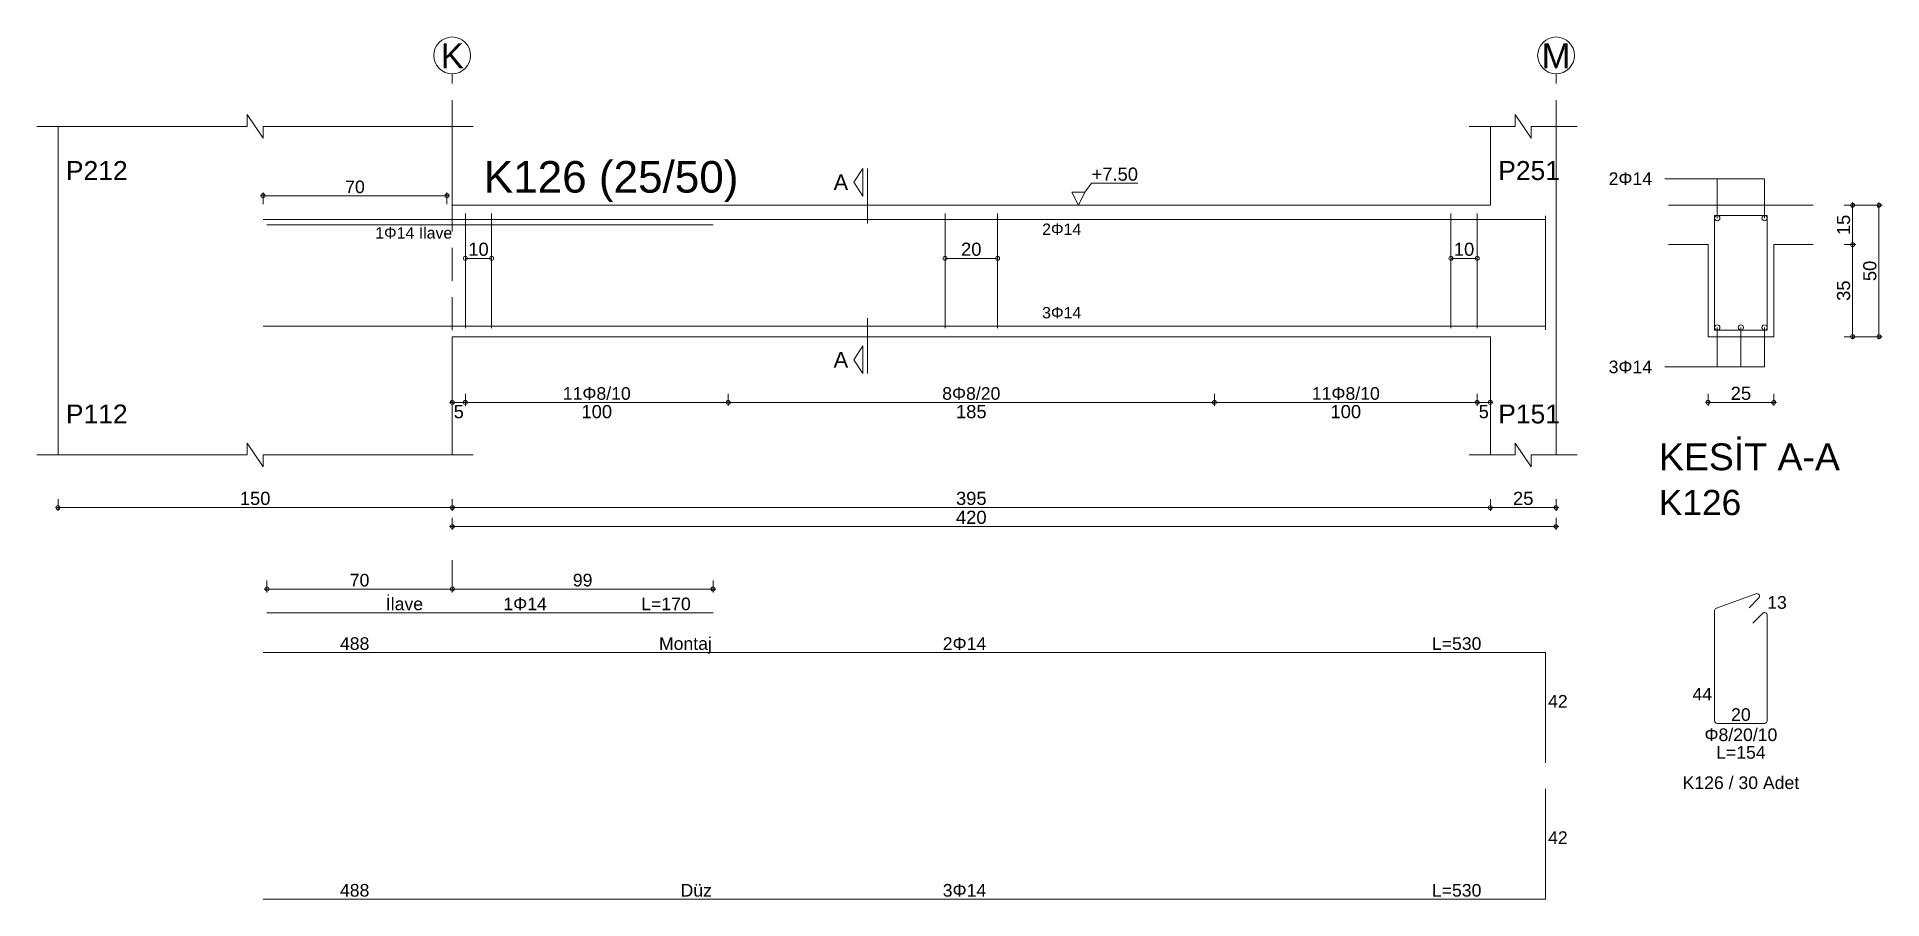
# Model space of a CAD drawing. Header units: millimetres. Extents: x 23801 to 80069, y 9628 to 14137.
# Drawn here: x 50732 to 51785, y 12471 to 12963 of the extents above; entities that cross this region are included whole.
import ezdxf

# ---------------------------------------------------------------- set-up
doc = ezdxf.new("R2010")
doc.units = ezdxf.units.MM
doc.linetypes.add('DASHDOT2', pattern=[12.7, 6.35, -3.175, 0, -3.175])
doc.linetypes.add('DASHED4', pattern=[18.75, 12.5, -6.25])
doc.layers.add('aks', color=251, linetype='DASHDOT2', lineweight=35)
for name, color, linetype in [('Donatı Topl. Uzun. Yazısı', 7, 'Continuous'), ('Donatı Uz. Yazısı', 7, 'Continuous'), ('Donatı Yazısı', 7, 'Continuous'), ('Donatı Çizgisi', 7, 'Continuous'), ('Kiriş', 7, 'Continuous'), ('Standart', 7, 'Continuous'), ('Ölçülendirme', 7, 'Continuous')]:
    doc.layers.add(name, color=color, linetype=linetype)
doc.styles.add('arial_1_18', font='arial.ttf', dxfattribs={"height": 0.2})

# ---------------------------------------------------------------- blocks, each defined once
blk = doc.blocks.new('IDE475Entity7401')
at = {"layer": 'aks', "color": 30, "linetype": 'DASHED4', "lineweight": 5}
for points in [[(12114.93, 2016.8), (12114.93, 2151.8)], [(12534.93, 2016.8), (12534.93, 2151.8)], [(12114.93, 1955.8), (12114.93, 1966.8)]]:
    blk.add_lwpolyline(points, dxfattribs=at)
at = {"layer": 'aks', "color": 1, "linetype": 'Continuous', "lineweight": 5}
for centre in [(12114.93, 2158.8), (12534.93, 2158.8)]:
    blk.add_circle(centre, 7, dxfattribs=at)
at = {"layer": 'Donatı Çizgisi', "color": 5, "linetype": 'Continuous', "lineweight": 5}
for points in [[(12042.93, 2096.4), (12530.93, 2096.4)], [(12044.43, 2094.4), (12214.18, 2094.4)], [(12119.93, 2055), (12119.93, 2098.6)], [(12129.93, 2055), (12129.93, 2098.6)], [(12302.43, 2055), (12302.43, 2098.6)], [(12322.43, 2055), (12322.43, 2098.6)], [(12494.93, 2055), (12494.93, 2098.6)], [(12504.93, 2055), (12504.93, 2098.6)], [(12530.93, 2054.4), (12530.93, 2097.8)], [(12595.26, 2054.3), (12595.26, 2097.9)], [(12595.26, 2097.9), (12615.26, 2097.9)], [(12615.26, 2054.3), (12615.26, 2097.9)], [(12042.93, 2055.8), (12530.93, 2055.8)], [(12595.26, 2054.3), (12615.26, 2054.3)], [(12595.93, 1948.54), (12610.94, 1954.01)], [(12608.37, 1948.69), (12612.01, 1952.33)], [(12044.43, 1946.8), (12214.18, 1946.8)], [(12595.26, 1905.72), (12595.26, 1947.59)], [(12609.75, 1942.78), (12613.52, 1946.56)], [(12615.26, 1905.72), (12615.26, 1945.84)], [(12042.93, 1931.7), (12530.93, 1931.7)], [(12530.93, 1889.7), (12530.93, 1931.7)], [(12596.28, 1904.7), (12614.24, 1904.7)], [(12530.93, 1837.85), (12530.93, 1879.85)], [(12042.93, 1837.85), (12530.93, 1837.85)]]:
    blk.add_lwpolyline(points, dxfattribs=at)
for centre in [(12596.26, 2096.9), (12614.26, 2096.9), (12596.26, 2055.3), (12605.26, 2055.3), (12614.26, 2055.3)]:
    blk.add_circle(centre, 1, dxfattribs=at)
for centre, start, end in [((12611.29, 1953.05), 315, 110), ((12596.28, 1947.59), 110, 180), ((12614.24, 1945.84), 0, 135), ((12596.28, 1905.72), 180, 270), ((12614.24, 1905.72), 270, 0)]:
    blk.add_arc(centre, 1.02, start, end, dxfattribs=at)
at = {"layer": 'Kiriş', "color": 1, "linetype": 'Continuous', "lineweight": 5}
for points in [[(12036.93, 2131.8), (12036.93, 2136.3)], [(12042.93, 2127.3), (12036.93, 2136.3)], [(12519.43, 2131.8), (12519.43, 2136.3)], [(12525.43, 2127.3), (12519.43, 2136.3)], [(11956.93, 2131.8), (12036.93, 2131.8)], [(11964.93, 2006.8), (11964.93, 2131.8)], [(12042.93, 2127.3), (12042.93, 2131.8)], [(12042.93, 2131.8), (12122.93, 2131.8)], [(12114.93, 2101.8), (12114.93, 2131.8)], [(12501.93, 2131.8), (12519.43, 2131.8)], [(12509.93, 2101.8), (12509.93, 2131.8)], [(12525.43, 2131.8), (12542.93, 2131.8)], [(12525.43, 2127.3), (12525.43, 2131.8)], [(12534.93, 2006.8), (12534.93, 2131.8)], [(12114.93, 2101.8), (12509.93, 2101.8)], [(12577.76, 2101.8), (12632.76, 2101.8)], [(12577.76, 2086.8), (12592.76, 2086.8)], [(12592.76, 2051.8), (12592.76, 2086.8)], [(12617.76, 2086.8), (12632.76, 2086.8)], [(12617.76, 2051.8), (12617.76, 2086.8)], [(12114.93, 2051.8), (12509.93, 2051.8)], [(12114.93, 2006.8), (12114.93, 2051.8)], [(12509.93, 2006.8), (12509.93, 2051.8)], [(12592.76, 2051.8), (12617.76, 2051.8)], [(12042.93, 2002.3), (12036.93, 2011.3)], [(12036.93, 2006.8), (12036.93, 2011.3)], [(12525.43, 2002.3), (12519.43, 2011.3)], [(12519.43, 2006.8), (12519.43, 2011.3)], [(11956.93, 2006.8), (12036.93, 2006.8)], [(12042.93, 2006.8), (12122.93, 2006.8)], [(12042.93, 2002.3), (12042.93, 2006.8)], [(12501.93, 2006.8), (12519.43, 2006.8)], [(12525.43, 2006.8), (12542.93, 2006.8)], [(12525.43, 2002.3), (12525.43, 2006.8)]]:
    blk.add_lwpolyline(points, dxfattribs=at)
at = {"layer": 'Ölçülendirme', "color": 1, "linetype": 'Continuous', "lineweight": 5}
for points in [[(12267.68, 2110.55), (12271.18, 2115.8)], [(12271.18, 2105.3), (12271.18, 2115.8)], [(12272.93, 2094.8), (12272.93, 2115.8)], [(12042.93, 2102.15), (12042.93, 2106.65)], [(12112.93, 2102.15), (12112.93, 2106.65)], [(12271.18, 2105.3), (12267.68, 2110.55)], [(12353.18, 2101.8), (12350.68, 2106.8)], [(12350.68, 2106.8), (12355.68, 2106.8)], [(12355.68, 2106.8), (12353.18, 2101.8)], [(12355.68, 2106.8), (12358.18, 2110.13)], [(12358.18, 2110.13), (12375.85, 2110.13)], [(12576.26, 2111.9), (12614.26, 2111.9)], [(12596.26, 2096.9), (12596.26, 2111.9)], [(12614.26, 2096.9), (12614.26, 2111.9)], [(12041.93, 2105.4), (12113.93, 2105.4)], [(12353.18, 2101.8), (12353.18, 2101.8)], [(12644.51, 2101.8), (12659.01, 2101.8)], [(12647.76, 2050.8), (12647.76, 2102.8)], [(12657.76, 2050.8), (12657.76, 2102.8)], [(12644.51, 2086.8), (12649.01, 2086.8)], [(12119.93, 2081.6), (12129.93, 2081.6)], [(12302.43, 2081.6), (12322.43, 2081.6)], [(12494.93, 2081.6), (12504.93, 2081.6)], [(12272.93, 2037.8), (12272.93, 2058.8)], [(12596.26, 2040.3), (12596.26, 2055.3)], [(12605.26, 2040.3), (12605.26, 2055.3)], [(12614.26, 2040.3), (12614.26, 2055.3)], [(12644.51, 2051.8), (12659.01, 2051.8)], [(12267.68, 2043.05), (12271.18, 2048.3)], [(12271.18, 2037.8), (12271.18, 2048.3)], [(12271.18, 2037.8), (12267.68, 2043.05)], [(12576.26, 2040.3), (12614.26, 2040.3)], [(12114.93, 2025.55), (12114.93, 2030.05)], [(12119.93, 2025.55), (12119.93, 2030.05)], [(12219.93, 2025.55), (12219.93, 2030.05)], [(12404.93, 2025.55), (12404.93, 2030.05)], [(12504.93, 2025.55), (12504.93, 2030.05)], [(12509.93, 2025.55), (12509.93, 2030.05)], [(12592.76, 2025.55), (12592.76, 2030.05)], [(12617.76, 2025.55), (12617.76, 2030.05)], [(12113.93, 2026.8), (12510.93, 2026.8)], [(12591.76, 2026.8), (12618.76, 2026.8)], [(11964.93, 1985.55), (11964.93, 1990.05)], [(12114.93, 1985.55), (12114.93, 1990.05)], [(12509.93, 1985.55), (12509.93, 1990.05)], [(12534.93, 1985.55), (12534.93, 1990.05)], [(11963.93, 1986.8), (12535.93, 1986.8)], [(12114.93, 1978.35), (12114.93, 1982.85)], [(12534.93, 1978.35), (12534.93, 1982.85)], [(12113.93, 1979.6), (12535.93, 1979.6)], [(12044.43, 1954.55), (12044.43, 1959.05)], [(12114.93, 1954.55), (12114.93, 1959.05)], [(12114.93, 1954.55), (12114.93, 1959.05)], [(12214.18, 1954.55), (12214.18, 1959.05)], [(12043.43, 1955.8), (12115.93, 1955.8)], [(12113.93, 1955.8), (12215.18, 1955.8)]]:
    blk.add_lwpolyline(points, dxfattribs=at)
for centre in [(12042.93, 2105.4), (12112.93, 2105.4), (12647.76, 2101.8), (12657.76, 2101.8), (12647.76, 2086.8), (12119.93, 2081.6), (12129.93, 2081.6), (12302.43, 2081.6), (12322.43, 2081.6), (12494.93, 2081.6), (12504.93, 2081.6), (12647.76, 2051.8), (12657.76, 2051.8), (12114.93, 2026.8), (12119.93, 2026.8), (12119.93, 2026.8), (12219.93, 2026.8), (12219.93, 2026.8), (12404.93, 2026.8), (12404.93, 2026.8), (12504.93, 2026.8), (12504.93, 2026.8), (12509.93, 2026.8), (12592.76, 2026.8), (12617.76, 2026.8), (11964.93, 1986.8), (12114.93, 1986.8), (12114.93, 1986.8), (12509.93, 1986.8), (12509.93, 1986.8), (12534.93, 1986.8), (12114.93, 1979.6), (12534.93, 1979.6), (12044.43, 1955.8), (12114.93, 1955.8), (12114.93, 1955.8), (12214.18, 1955.8)]:
    blk.add_circle(centre, 0.75, dxfattribs=at)
at = {"layer": 'aks', "color": 1, "linetype": 'Continuous', "lineweight": 5, "style": 'arial_1_18'}
for s, p in [('K', (12110.53, 2153.92)), ('M', (12529.43, 2153.92))]:
    blk.add_text(s, height=9.45, dxfattribs=at).set_placement(p)
at = {"layer": 'Donatı Topl. Uzun. Yazısı', "color": 1, "linetype": 'Continuous', "lineweight": 5, "style": 'arial_1_18'}
for s, p in [('L=170', (12186.86, 1947.76)), ('L=530', (12487.69, 1932.66)), ('L=154', (12595.85, 1891.26)), ('L=530', (12487.69, 1838.81))]:
    blk.add_text(s, height=4.8, dxfattribs=at).set_placement(p)
at = {"layer": 'Donatı Uz. Yazısı', "color": 1, "linetype": 'Continuous', "lineweight": 5, "style": 'arial_1_18'}
for s, p in [('13', (12615.26, 1948.3)), ('488', (12072.21, 1932.66)), ('44', (12586.84, 1913.42)), ('42', (12531.89, 1910.7)), ('20', (12601.53, 1905.66)), ('42', (12531.89, 1858.85)), ('488', (12072.21, 1838.81))]:
    blk.add_text(s, height=4.8, dxfattribs=at).set_placement(p)
at = {"layer": 'Donatı Yazısı', "color": 5, "linetype": 'Continuous', "lineweight": 5, "style": 'arial_1_18'}
for s, height, p in [('2Φ14', 4.8, (12554.93, 2109.5)), ('1Φ14 İlave', 4.32, (12085.62, 2089.12)), ('3Φ14', 4.8, (12554.93, 2037.9)), ('1Φ14', 4.8, (12134.39, 1947.76)), ('2Φ14', 4.8, (12301.57, 1932.66)), ('Φ8/20/10', 4.8, (12591.4, 1897.98)), ('K126 / 30 Adet', 4.8, (12583.08, 1879.74)), ('3Φ14', 4.8, (12301.57, 1838.81))]:
    blk.add_text(s, height=height, dxfattribs=at).set_placement(p)
for s, p in [('2Φ14', (12339.39, 2090.52)), ('3Φ14', (12339.39, 2058.76))]:
    blk.add_text(s, height=4.32, rotation=360, dxfattribs=at).set_placement(p)
at = {"layer": 'Donatı Yazısı', "color": 1, "linetype": 'Continuous', "lineweight": 5, "style": 'arial_1_18'}
for s, p in [('İlave', (12089.67, 1947.76)), ('Montaj', (12193.6, 1932.66)), ('Düz', (12201.81, 1838.81))]:
    blk.add_text(s, height=4.8, dxfattribs=at).set_placement(p)
at = {"layer": 'Kiriş', "color": 1, "linetype": 'Continuous', "lineweight": 5, "style": 'arial_1_18'}
for s, height, p in [('P212', 7.2, (11967.93, 2111.4)), ('K126 (25/50)', 12, (12126.93, 2106.6)), ('P251', 7.2, (12512.93, 2111.4)), ('P112', 7.2, (11967.93, 2018.8)), ('P151', 7.2, (12512.93, 2018.8)), ('KESİT A-A', 10.2, (12574.06, 2001)), ('K126', 9.6, (12574.06, 1983.92))]:
    blk.add_text(s, height=height, dxfattribs=at).set_placement(p)
at = {"layer": 'Ölçülendirme', "color": 1, "linetype": 'Continuous', "lineweight": 5, "style": 'arial_1_18'}
for s, height, p in [('A', 5.95, (12260.04, 2107.57)), ('+7.50', 5, (12358.18, 2111.13)), ('70', 4.8, (12074.2, 2106.4)), ('A', 5.95, (12260.04, 2040.07)), ('25', 5, (12601.38, 2027.76)), ('5', 5, (12115.49, 2020.8)), ('100', 5, (12164.1, 2020.8)), ('185', 5, (12306.6, 2020.8)), ('100', 5, (12449.1, 2020.8)), ('5', 5, (12505.49, 2020.8)), ('150', 5, (12034.1, 1987.8)), ('395', 5, (12306.6, 1987.8)), ('25', 5, (12518.54, 1987.8)), ('420', 5, (12306.6, 1980.6))]:
    blk.add_text(s, height=height, dxfattribs=at).set_placement(p)
for s, rotation, p in [('15', 90, (12646.8, 2090.42)), ('10', 360, (12121.04, 2082.56)), ('20', 360, (12308.54, 2082.56)), ('10', 360, (12496.04, 2082.56)), ('50', 90, (12656.8, 2072.92)), ('35', 90, (12646.8, 2065.42))]:
    blk.add_text(s, height=5, rotation=rotation, dxfattribs=at).set_placement(p)
at = {"layer": 'Ölçülendirme', "color": 5, "linetype": 'Continuous', "lineweight": 5, "style": 'arial_1_18'}
for s, p in [('11Φ8/10', (12157, 2027.8)), ('8Φ8/20', (12301.36, 2027.8)), ('11Φ8/10', (12442, 2027.8)), ('70', (12075.95, 1956.8)), ('99', (12160.82, 1956.8))]:
    blk.add_text(s, height=4.8, dxfattribs=at).set_placement(p)

msp = doc.modelspace()

# ---------------------------------------------------------------- block references
at = {"layer": 'Standart', "xscale": 1.5, "yscale": 1.5, "zscale": 1.5}
msp.add_blockref('IDE475Entity7401', (32796.5, 9714.1), dxfattribs=at)

doc.saveas('drawing.dxf')
